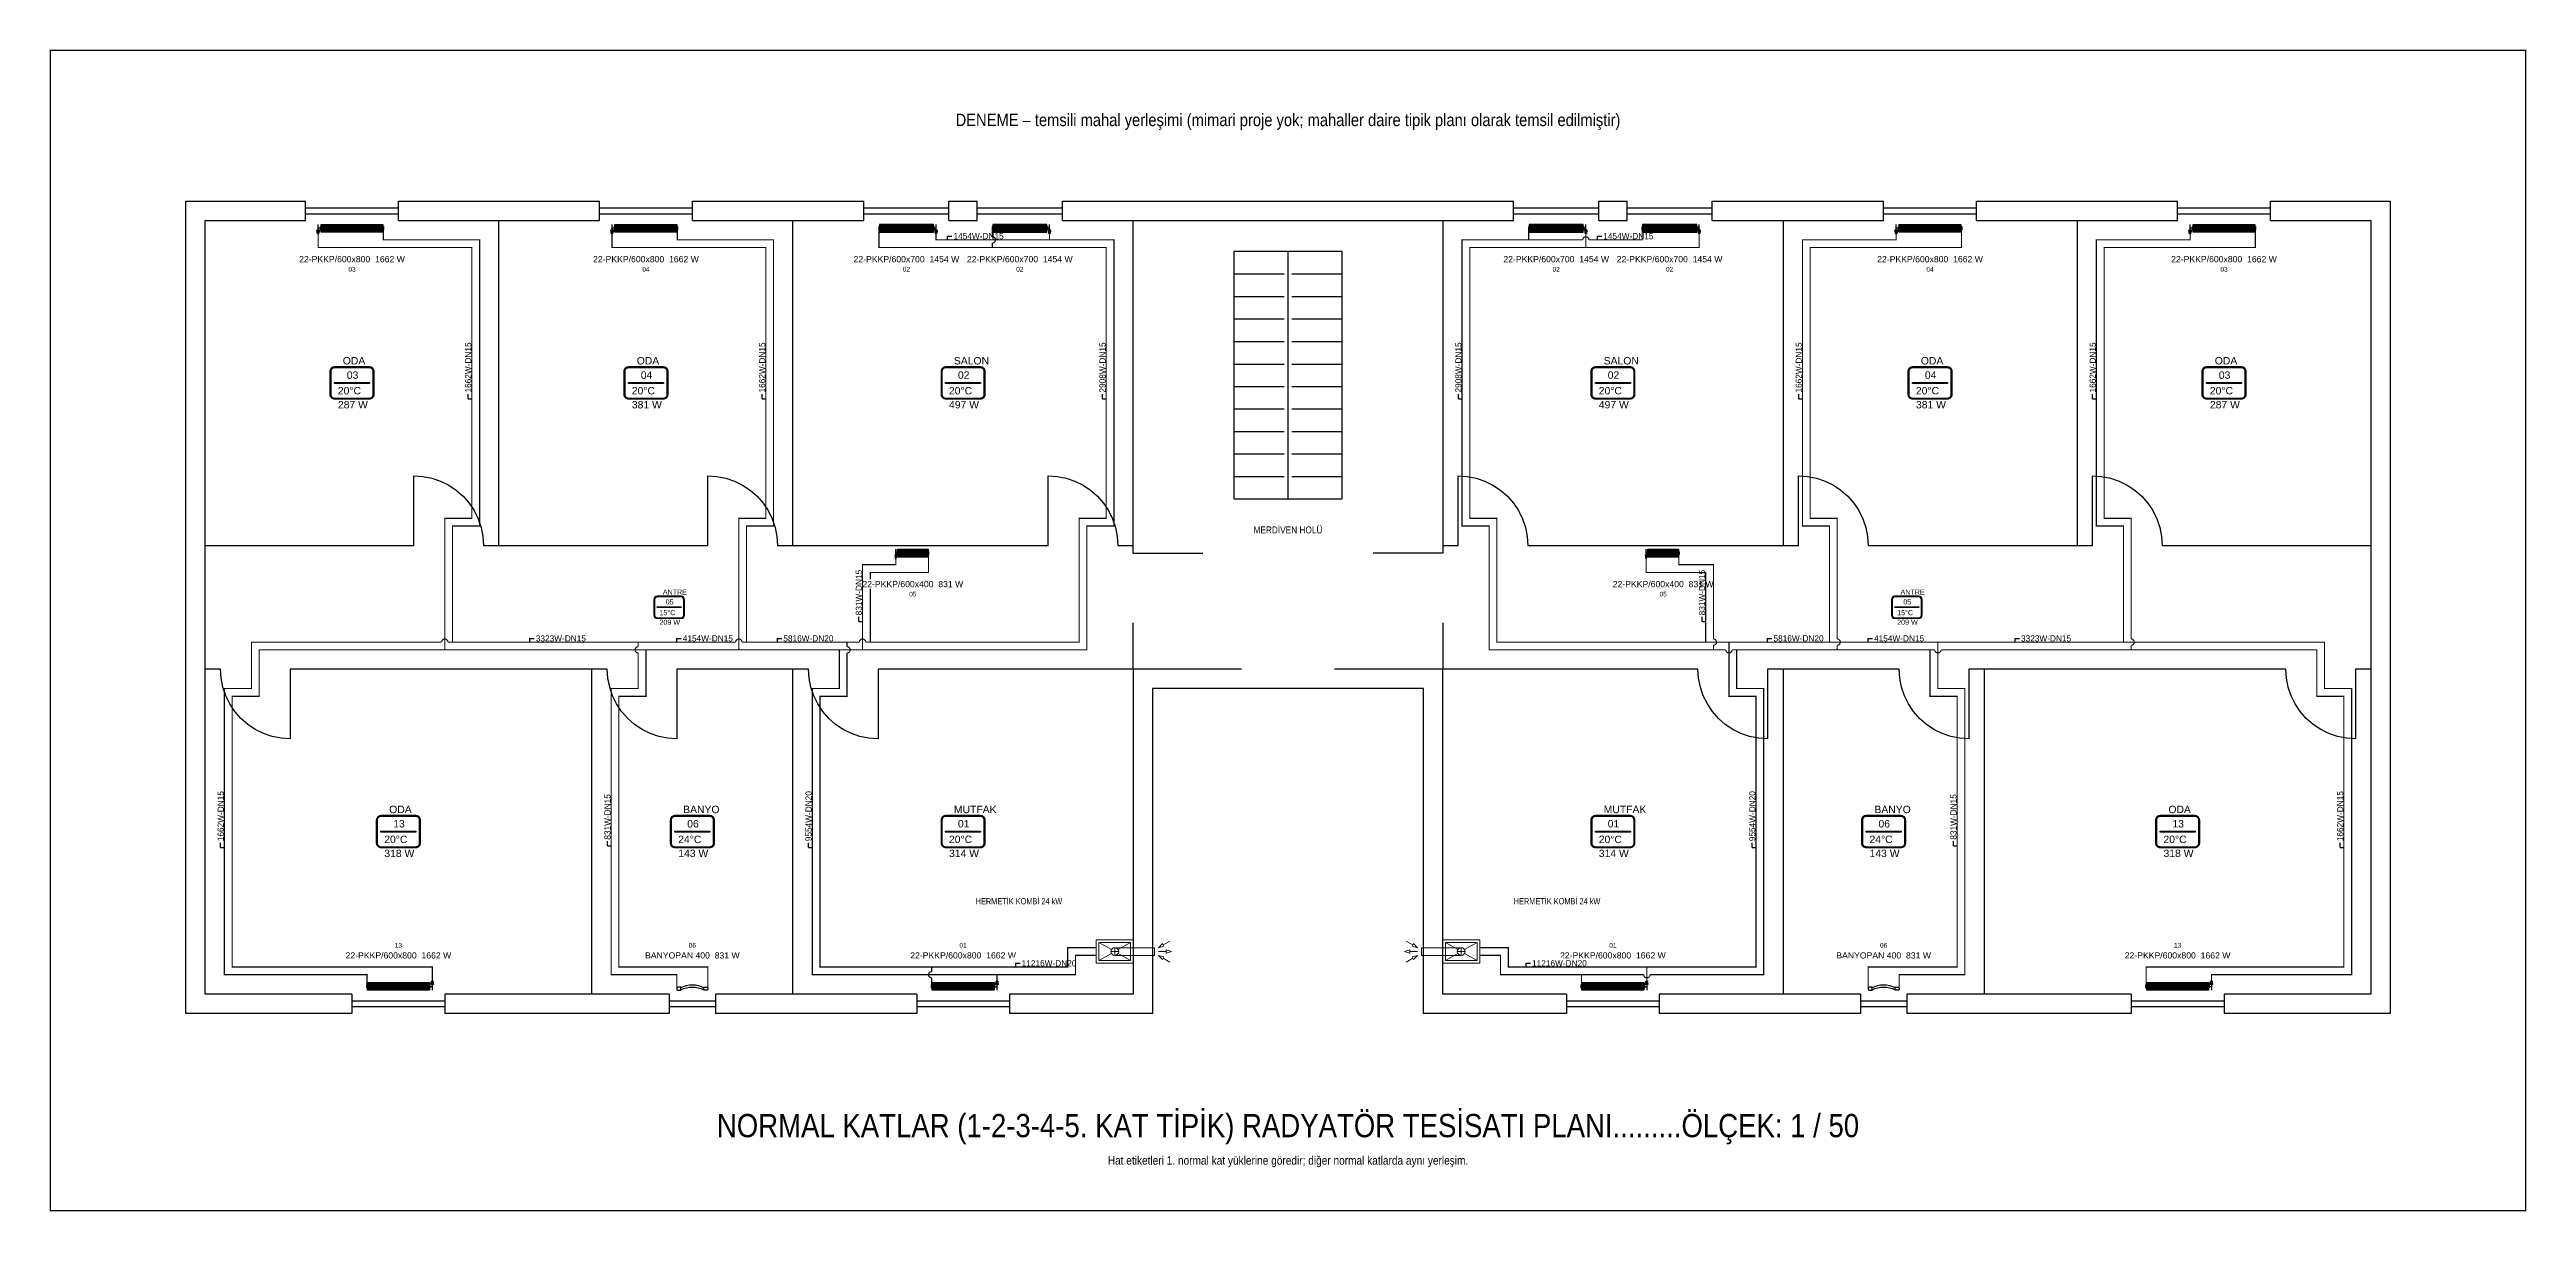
# Model space of a CAD drawing. Header units: centimetres. Extents: x -61 to 10101, y -10239 to 1521.
# Drawn here: x 3499 to 6701, y 19 to 1521 of the extents above; entities that cross this region are included whole.
import ezdxf
from ezdxf.enums import TextEntityAlignment as Align

# ---------------------------------------------------------------- set-up
doc = ezdxf.new("R2010")
doc.units = ezdxf.units.CM
doc.linetypes.add('DASHED', pattern=[1.524, 1.27, -0.254])
for name, color, linetype in [('MTY-ISIKAYBIMAHAL', 2, 'Continuous'), ('MTY-ISITMA-CAP', 41, 'Continuous'), ('MTY-RADYATÖR', 2, 'Continuous'), ('MTY-TEFRIS', 15, 'Continuous'), ('MTY-TEFRIS-CIKTI', 250, 'Continuous'), ('ROTAS-BASLIK', 7, 'Continuous'), ('ROTAS-CIHAZ', 135, 'Continuous'), ('ROTAS-DENEME', 1, 'Continuous'), ('ROTAS-ISITMA-CAP', 41, 'Continuous'), ('ROTAS-ISITMA-DONUS', 30, 'DASHED'), ('ROTAS-ISITMA-GIDIS', 10, 'Continuous'), ('ROTAS-MAHAL', 2, 'Continuous'), ('ROTAS-MASKE', 7, 'Continuous'), ('ROTAS-MIMARI-PENCERE', 4, 'Continuous'), ('ROTAS-MIMARI-TEMSILI', 8, 'Continuous'), ('ROTAS-PAFTA', 7, 'Continuous'), ('ROTAS-RADYATOR', 2, 'Continuous'), ('ROTAS-YAZI', 7, 'Continuous'), ('STM-ISITMA-CAP', 41, 'Continuous')]:
    doc.layers.add(name, color=color, linetype=linetype)
doc.styles.add('MTYCAP', font='wturkce.SHX', dxfattribs={"width": 0.65, "height": 20})
doc.styles.add('MTYCAPLT', font='arial.ttf', dxfattribs={"width": 0.65, "height": 1})
doc.styles.add('ROTAS', font='arial.ttf')

# ---------------------------------------------------------------- blocks, each defined once
blk = doc.blocks.new('MTY-RADYATOR Panel')
at = {"layer": 'MTY-RADYATÖR', "color": 15}
for p, q in [((-1.9, 8.2), (-1.4, 11.2)), ((-1.9, 8.2), (1.9, 8.2)), ((1.9, 8), (-1.9, 8)), ((-1.4, 11.2), (1.4, 11.2)), ((-1.3, 11.2), (-1.3, 8.2)), ((-1.1, 11.7), (1.1, 11.7)), ((-1.1, 7.2), (1.1, 7.2)), ((-0.7, 11.2), (-0.7, 8.2)), ((-0.6, 11.9), (0.6, 11.9)), ((0, 11.2), (0, 8.2)), ((0.6, 11.2), (0.6, 8.2)), ((1.3, 11.2), (1.3, 8.2)), ((1.9, 8.2), (1.4, 11.2)), ((3.4, 6.9), (3.8, 6.9)), ((3.4, 3.1), (3.4, 6.9)), ((3.4, 6.3), (3.8, 6.3)), ((3.4, 3.7), (3.8, 3.7)), ((3.4, 3.1), (3.8, 3.1)), ((3.8, 2.8), (3.8, 7.2)), ((3.8, 7.2), (4, 7.2)), ((3.8, 2.8), (4, 2.8)), ((4, 7.2), (4.4, 7.3)), ((4, 2.8), (4, 7.2)), ((4, 2.8), (4.4, 2.7)), ((105.3, 7.2), (104.9, 7.3)), ((105.3, 2.8), (104.9, 2.7)), ((105.3, 2.8), (105.3, 7.2)), ((105.5, 7.2), (105.3, 7.2)), ((105.5, 2.8), (105.3, 2.8)), ((105.5, 2.8), (105.5, 7.2)), ((105.9, 6.9), (105.5, 6.9)), ((105.9, 6.3), (105.5, 6.3)), ((105.9, 3.7), (105.5, 3.7)), ((105.9, 3.1), (105.5, 3.1)), ((105.9, 3.1), (105.9, 6.9))]:
    blk.add_line(p, q, dxfattribs=at)
at = {"layer": 'MTY-RADYATÖR', "color": 15, "ltscale": 0.3}
for p, q in [((0, 7.2), (0, 0)), ((3.8, 5), (0, 5))]:
    blk.add_line(p, q, dxfattribs=at)
at = {"layer": 'MTY-RADYATÖR'}
for p, q in [((5.7, 9), (5.7, 1)), ((6.7, 1), (6.7, 9)), ((7.2, 9), (7.2, 1)), ((8.2, 1), (8.2, 9)), ((8.7, 9), (8.7, 1)), ((9.7, 1), (9.7, 9)), ((10.2, 9), (10.2, 1)), ((11.2, 1), (11.2, 9)), ((11.7, 9), (11.7, 1)), ((12.7, 1), (12.7, 9)), ((13.2, 9), (13.2, 1)), ((14.2, 1), (14.2, 9)), ((14.7, 9), (14.7, 1)), ((15.7, 1), (15.7, 9)), ((16.2, 9), (16.2, 1)), ((17.2, 1), (17.2, 9)), ((17.7, 9), (17.7, 1)), ((18.7, 1), (18.7, 9)), ((19.2, 9), (19.2, 1)), ((20.2, 1), (20.2, 9)), ((20.7, 9), (20.7, 1)), ((21.7, 1), (21.7, 9)), ((22.2, 9), (22.2, 1)), ((23.2, 1), (23.2, 9)), ((23.7, 9), (23.7, 1)), ((24.7, 1), (24.7, 9)), ((25.2, 9), (25.2, 1)), ((26.2, 1), (26.2, 9)), ((26.7, 9), (26.7, 1)), ((27.7, 1), (27.7, 9)), ((28.2, 9), (28.2, 1)), ((29.2, 1), (29.2, 9)), ((29.7, 9), (29.7, 1)), ((30.7, 1), (30.7, 9)), ((31.2, 9), (31.2, 1)), ((32.2, 1), (32.2, 9)), ((32.7, 9), (32.7, 1)), ((33.7, 1), (33.7, 9)), ((34.2, 9), (34.2, 1)), ((35.2, 1), (35.2, 9)), ((35.7, 9), (35.7, 1)), ((36.7, 1), (36.7, 9)), ((37.2, 9), (37.2, 1)), ((38.2, 1), (38.2, 9)), ((38.7, 9), (38.7, 1)), ((39.7, 1), (39.7, 9)), ((40.2, 9), (40.2, 1)), ((41.2, 1), (41.2, 9)), ((41.7, 9), (41.7, 1)), ((42.7, 1), (42.7, 9)), ((43.2, 9), (43.2, 1)), ((44.2, 1), (44.2, 9)), ((44.7, 9), (44.7, 1)), ((45.7, 1), (45.7, 9)), ((46.2, 9), (46.2, 1)), ((47.2, 1), (47.2, 9)), ((47.7, 9), (47.7, 1)), ((48.7, 1), (48.7, 9)), ((49.2, 9), (49.2, 1)), ((50.2, 1), (50.2, 9)), ((50.7, 9), (50.7, 1)), ((51.7, 1), (51.7, 9)), ((52.2, 9), (52.2, 1)), ((53.2, 1), (53.2, 9)), ((53.7, 9), (53.7, 1)), ((54.7, 1), (54.7, 9)), ((55.2, 9), (55.2, 1)), ((56.2, 1), (56.2, 9)), ((56.7, 9), (56.7, 1)), ((57.7, 1), (57.7, 9)), ((58.2, 9), (58.2, 1)), ((59.2, 1), (59.2, 9)), ((59.7, 9), (59.7, 1)), ((60.7, 1), (60.7, 9)), ((61.2, 9), (61.2, 1)), ((62.2, 1), (62.2, 9)), ((62.7, 9), (62.7, 1)), ((63.7, 1), (63.7, 9)), ((64.2, 9), (64.2, 1)), ((65.2, 1), (65.2, 9)), ((65.7, 9), (65.7, 1)), ((66.7, 1), (66.7, 9)), ((67.2, 9), (67.2, 1)), ((68.2, 1), (68.2, 9)), ((68.7, 9), (68.7, 1)), ((69.7, 1), (69.7, 9)), ((70.2, 9), (70.2, 1)), ((71.2, 1), (71.2, 9)), ((71.7, 9), (71.7, 1)), ((72.7, 1), (72.7, 9)), ((73.2, 9), (73.2, 1)), ((74.2, 1), (74.2, 9)), ((74.7, 9), (74.7, 1)), ((75.7, 1), (75.7, 9)), ((76.2, 9), (76.2, 1)), ((77.2, 1), (77.2, 9)), ((77.7, 9), (77.7, 1)), ((78.7, 1), (78.7, 9)), ((79.2, 9), (79.2, 1)), ((80.2, 1), (80.2, 9)), ((80.7, 9), (80.7, 1)), ((81.7, 1), (81.7, 9)), ((82.2, 9), (82.2, 1)), ((83.2, 1), (83.2, 9)), ((83.7, 9), (83.7, 1)), ((84.7, 1), (84.7, 9)), ((85.2, 9), (85.2, 1)), ((86.2, 1), (86.2, 9)), ((86.7, 9), (86.7, 1)), ((87.7, 1), (87.7, 9)), ((88.2, 9), (88.2, 1)), ((89.2, 1), (89.2, 9)), ((89.7, 9), (89.7, 1)), ((90.7, 1), (90.7, 9)), ((91.2, 9), (91.2, 1)), ((92.2, 1), (92.2, 9)), ((92.7, 9), (92.7, 1)), ((93.7, 1), (93.7, 9)), ((94.2, 9), (94.2, 1)), ((95.2, 1), (95.2, 9)), ((95.7, 9), (95.7, 1)), ((96.7, 1), (96.7, 9)), ((97.2, 9), (97.2, 1)), ((98.2, 1), (98.2, 9)), ((98.7, 9), (98.7, 1)), ((99.7, 1), (99.7, 9)), ((100.2, 9), (100.2, 1)), ((101.2, 1), (101.2, 9)), ((101.7, 9), (101.7, 1)), ((102.7, 1), (102.7, 9))]:
    blk.add_line(p, q, dxfattribs=at)
at = {"layer": 'MTY-RADYATÖR', "color": 15}
blk.add_lwpolyline([(4.7, 0), (104.7, 0), (104.7, 10), (4.7, 10)], close=True, dxfattribs=at)
for centre, start, end in [((4.4, 7.5), 274, 350), ((4.4, 2.5), 10, 86), ((104.9, 7.5), 190, 266), ((104.9, 2.5), 94, 170)]:
    blk.add_arc(centre, 0.245, start, end, dxfattribs=at)
at = {"layer": 'MTY-RADYATÖR'}
for centre, start, end in [((6.2, 9), 0, 180), ((6.2, 1), 180, 0), ((7.7, 9), 0, 180), ((7.7, 1), 180, 0), ((9.2, 9), 0, 180), ((9.2, 1), 180, 0), ((10.7, 9), 0, 180), ((10.7, 1), 180, 0), ((12.2, 9), 0, 180), ((12.2, 1), 180, 0), ((13.7, 9), 0, 180), ((13.7, 1), 180, 0), ((15.2, 9), 0, 180), ((15.2, 1), 180, 0), ((16.7, 9), 0, 180), ((16.7, 1), 180, 0), ((18.2, 9), 0, 180), ((18.2, 1), 180, 0), ((19.7, 9), 0, 180), ((19.7, 1), 180, 0), ((21.2, 9), 0, 180), ((21.2, 1), 180, 0), ((22.7, 9), 0, 180), ((22.7, 1), 180, 0), ((24.2, 9), 0, 180), ((24.2, 1), 180, 0), ((25.7, 9), 0, 180), ((25.7, 1), 180, 0), ((27.2, 9), 0, 180), ((27.2, 1), 180, 0), ((28.7, 9), 0, 180), ((28.7, 1), 180, 0), ((30.2, 9), 0, 180), ((30.2, 1), 180, 0), ((31.7, 9), 0, 180), ((31.7, 1), 180, 0), ((33.2, 9), 0, 180), ((33.2, 1), 180, 0), ((34.7, 9), 0, 180), ((34.7, 1), 180, 0), ((36.2, 9), 0, 180), ((36.2, 1), 180, 0), ((37.7, 9), 0, 180), ((37.7, 1), 180, 0), ((39.2, 9), 0, 180), ((39.2, 1), 180, 0), ((40.7, 9), 0, 180), ((40.7, 1), 180, 0), ((42.2, 9), 0, 180), ((42.2, 1), 180, 0), ((43.7, 9), 0, 180), ((43.7, 1), 180, 0), ((45.2, 9), 0, 180), ((45.2, 1), 180, 0), ((46.7, 9), 0, 180), ((46.7, 1), 180, 0), ((48.2, 9), 0, 180), ((48.2, 1), 180, 0), ((49.7, 9), 0, 180), ((49.7, 1), 180, 0), ((51.2, 9), 0, 180), ((51.2, 1), 180, 0), ((52.7, 9), 0, 180), ((52.7, 1), 180, 0), ((54.2, 9), 0, 180), ((54.2, 1), 180, 0), ((55.7, 9), 0, 180), ((55.7, 1), 180, 0), ((57.2, 9), 0, 180), ((57.2, 1), 180, 0), ((58.7, 9), 0, 180), ((58.7, 1), 180, 0), ((60.2, 9), 0, 180), ((60.2, 1), 180, 0), ((61.7, 9), 0, 180), ((61.7, 1), 180, 0), ((63.2, 9), 0, 180), ((63.2, 1), 180, 0), ((64.7, 9), 0, 180), ((64.7, 1), 180, 0), ((66.2, 9), 0, 180), ((66.2, 1), 180, 0), ((67.7, 9), 0, 180), ((67.7, 1), 180, 0), ((69.2, 9), 0, 180), ((69.2, 1), 180, 0), ((70.7, 9), 0, 180), ((70.7, 1), 180, 0), ((72.2, 9), 0, 180), ((72.2, 1), 180, 0), ((73.7, 9), 0, 180), ((73.7, 1), 180, 0), ((75.2, 9), 0, 180), ((75.2, 1), 180, 0), ((76.7, 9), 0, 180), ((76.7, 1), 180, 0), ((78.2, 9), 0, 180), ((78.2, 1), 180, 0), ((79.7, 9), 0, 180), ((79.7, 1), 180, 0), ((81.2, 9), 0, 180), ((81.2, 1), 180, 0), ((82.7, 9), 0, 180), ((82.7, 1), 180, 0), ((84.2, 9), 0, 180), ((84.2, 1), 180, 0), ((85.7, 9), 0, 180), ((85.7, 1), 180, 0), ((87.2, 9), 0, 180), ((87.2, 1), 180, 0), ((88.7, 9), 0, 180), ((88.7, 1), 180, 0), ((90.2, 9), 0, 180), ((90.2, 1), 180, 0), ((91.7, 9), 0, 180), ((91.7, 1), 180, 0), ((93.2, 9), 0, 180), ((93.2, 1), 180, 0), ((94.7, 9), 0, 180), ((94.7, 1), 180, 0), ((96.2, 9), 0, 180), ((96.2, 1), 180, 0), ((97.7, 9), 0, 180), ((97.7, 1), 180, 0), ((99.2, 9), 0, 180), ((99.2, 1), 180, 0), ((100.7, 9), 0, 180), ((100.7, 1), 180, 0), ((102.2, 9), 0, 180), ((102.2, 1), 180, 0)]:
    blk.add_arc(centre, 0.5, start, end, dxfattribs=at)
at = {"layer": 'MTY-RADYATÖR', "color": 15}
for centre, major_axis, start_param, end_param in [((-1.1, 8), (0.584, 0.584), 2.161559, 3.926991), ((-0.6, 11), (0.584, 0.584), 0.785398, 2.161559), ((0.6, 11), (-0.584, 0.584), 4.121626, 5.497787), ((1.1, 8), (0.584, 0.584), 3.926991, 5.692422)]:
    blk.add_ellipse(centre, major_axis=major_axis, ratio=1, start_param=start_param, end_param=end_param, dxfattribs=at)
at = {"layer": 'MTY-RADYATÖR', "style": 'MTYCAPLT', "width": 0.65}
blk.add_attdef('RAD', text='', height=10, dxfattribs=at).set_placement((54.7, 22.5), align=Align.MIDDLE_CENTER)
at = {"layer": 'MTY-TEFRIS-CIKTI', "style": 'MTYCAPLT', "width": 0.65}
blk.add_attdef('NO', text='', height=6, dxfattribs=at).set_placement((54.7, 35), align=Align.MIDDLE_CENTER)
blk = doc.blocks.new('MTY-RADYATOR Banyopan')
at = {"layer": 'MTY-RADYATÖR', "color": 15}
for points in [[(-3, 0), (0, 0), (0, 3), (-3, 3, 0.414214), (-4, 2), (-4, 1, 0.414214)], [(27, 0), (24, 0), (24, 3), (27, 3, -0.414214), (28, 2), (28, 1, -0.414214)]]:
    blk.add_lwpolyline(points, format="xyb", close=True, dxfattribs=at)
at = {"layer": 'MTY-RADYATÖR'}
for centre, radius, start, end in [((12, -20.6), 26.2, 62.7637, 117.2363), ((12, -22.1), 25.4, 61.8807, 118.1193)]:
    blk.add_arc(centre, radius, start, end, dxfattribs=at)
at = {"layer": 'MTY-RADYATÖR', "style": 'MTYCAPLT', "width": 0.65}
blk.add_attdef('RAD', text='', height=10, dxfattribs=at).set_placement((12, 18), align=Align.MIDDLE_CENTER)
at = {"layer": 'MTY-TEFRIS-CIKTI', "style": 'MTYCAPLT', "width": 0.65}
blk.add_attdef('NO', text='', height=6, dxfattribs=at).set_placement((12, 30), align=Align.MIDDLE_CENTER)
blk = doc.blocks.new('MTY-KOMBİ')
at = {"layer": 'MTY-TEFRIS', "color": 1, "lineweight": 20, "ltscale": 40}
for p, q in [((19.5, 17.5), (3.4, 26.6)), ((19.5, 12.5), (3.4, 3.4)), ((18.9, 15), (28.9, 15)), ((23.9, 20), (23.9, 10)), ((44.4, 26.6), (28.2, 17.5)), ((44.4, 3.4), (28.2, 12.5))]:
    blk.add_line(p, q, dxfattribs=at)
at = {"layer": 'MTY-TEFRIS', "color": 7, "lineweight": 20, "ltscale": 40}
for p, q in [((23.9, 20), (75.3, 20)), ((23.9, 10), (75.3, 10)), ((75.3, 20), (75.3, 10)), ((85.4, 25.3), (80.3, 20)), ((87.4, 21.8), (80.3, 20)), ((80.3, 15), (90.3, 15)), ((87.4, 8.2), (80.3, 10)), ((85.4, 4.7), (80.3, 10)), ((86.4, 23.6), (85.4, 25.3)), ((86.4, 6.5), (85.4, 4.7)), ((95, 28.6), (86.4, 23.6)), ((86.4, 23.6), (87.4, 21.8)), ((86.4, 6.5), (87.4, 8.2)), ((95, 1.4), (86.4, 6.5)), ((90.3, 15), (90.3, 17)), ((90.3, 17), (97.3, 15)), ((90.3, 15), (90.3, 13)), ((90.3, 13), (97.3, 15))]:
    blk.add_line(p, q, dxfattribs=at)
blk.add_lwpolyline([(0, 0), (47.8, 0), (47.8, 30), (0, 30)], close=True, dxfattribs=at)
at = {"layer": 'MTY-TEFRIS', "color": 1, "lineweight": 20, "ltscale": 40}
blk.add_lwpolyline([(3.4, 3.4), (44.4, 3.4), (44.4, 26.6), (3.4, 26.6)], close=True, dxfattribs=at)
at = {"layer": 'MTY-TEFRIS', "color": 7, "lineweight": 20, "ltscale": 40}
blk.add_circle((23.9, 15), 5, dxfattribs=at)
blk = doc.blocks.new('MTY-RADYATOR CAP')
at = {"layer": 'MTY-ISITMA-CAP'}
for q in [(0.75, 0.6), (0, 0)]:
    blk.add_line((0, 0.6), q, dxfattribs=at)
at = {"layer": 'STM-ISITMA-CAP', "lineweight": -3, "style": 'MTYCAP', "width": 0.65}
blk.add_attdef('SCCP_001', (1, 0.1), '', height=1, dxfattribs=at)
blk = doc.blocks.new('MTY-RADYATOR MAHAL')
at = {"layer": 'MTY-ISIKAYBIMAHAL', "color": 2}
for points in [[(-35.7, 18.4), (-35.7, -18.4, 0.414214), (-28.2, -25.9), (28.2, -25.9, 0.414214), (35.7, -18.4), (35.7, 18.4, 0.414214), (28.2, 25.9), (-28.2, 25.9, 0.414214)], [(-34.2, 18.4), (-34.2, -18.4, 0.414214), (-28.2, -24.4), (28.2, -24.4, 0.414214), (34.2, -18.4), (34.2, 18.4, 0.414214), (28.2, 24.4), (-28.2, 24.4, 0.414214)]]:
    blk.add_lwpolyline(points, format="xyb", close=True, dxfattribs=at)
at = {"layer": 'MTY-ISIKAYBIMAHAL', "color": 4}
for points in [[(-35.2, 18.4), (-35.2, -18.4, 0.414214), (-28.2, -25.4), (28.2, -25.4, 0.414214), (35.2, -18.4), (35.2, 18.4, 0.414214), (28.2, 25.4), (-28.2, 25.4, 0.414214)], [(-34.7, 18.4), (-34.7, -18.4, 0.414214), (-28.2, -24.9), (28.2, -24.9, 0.414214), (34.7, -18.4), (34.7, 18.4, 0.414214), (28.2, 24.9), (-28.2, 24.9, 0.414214)]]:
    blk.add_lwpolyline(points, format="xyb", close=True, dxfattribs=at)
at = {"layer": 'MTY-ISIKAYBIMAHAL', "color": 2}
blk.add_lwpolyline([(-28.2, 0.8), (28.2, 0.8), (28.2, -0.8), (-28.2, -0.8)], close=True, dxfattribs=at)
at = {"layer": 'MTY-ISIKAYBIMAHAL', "color": 1, "style": 'MTYCAPLT', "width": 0.65}
for tag, p in [('MAHAL_001', (-14.9, 29.8)), ('NO_001', (-8.3, 6.7))]:
    blk.add_attdef(tag, p, '', height=12, rotation=360, dxfattribs=at)
at = {"layer": 'MTY-ISIKAYBIMAHAL', "color": 4, "style": 'MTYCAPLT', "width": 0.65}
for tag, p in [('DERECE_001', (-22.8, -18.5)), ('ISIKAYBI_001', (-22.7, -41.1))]:
    blk.add_attdef(tag, p, '', height=12, rotation=360, dxfattribs=at)
blk.add_attdef('ALAN', text='', height=12, rotation=360, dxfattribs=at).set_placement((0, -50), align=Align.MIDDLE_CENTER)

msp = doc.modelspace()

# ---------------------------------------------------------------- linework, layer by layer
at = {"layer": 'ROTAS-ISITMA-DONUS', "ltscale": 0.4, "const_width": 1.5}
for points in [[(4020, 755), (4020, 905), (4055, 905), (4055, 1275), (3930.6, 1275), (3930.6, 1287.7)], [(4400, 755), (4400, 905), (4435, 905), (4435, 1275), (4310.6, 1275), (4310.6, 1287.7)], [(5411.2, 1275), (5411.2, 1287.7)], [(4560, 755), (4560, 845), (4635.3, 845), (4635.3, 867.7)], [(5930, 745), (5930, 685), (5965, 685), (5965, 335), (5850, 335), (5850, 308.8)], [(5479.4, 325), (5479.4, 312.3)]]:
    msp.add_lwpolyline(points, dxfattribs=at)
for points in [[(4530, 755), (4546, 755, -1), (4554, 755), (4830, 755), (4830, 915), (4865, 915), (4865, 1265), (4571.2, 1265), (4571.2, 1287.7)], [(4717.8, 1265), (4717.8, 1271, 1), (4717.8, 1279), (4717.8, 1287.7)], [(5680, 745), (5675, 745), (5674, 745, -1), (5666, 745), (5360, 745), (5360, 905), (5325, 905), (5325, 1275), (5481, 1275, -1), (5489, 1275), (5557.8, 1275), (5557.8, 1287.7)], [(5810, 745), (5810, 750), (5810, 751, 1), (5810, 759), (5810, 915), (5775, 915), (5775, 1265), (5970.6, 1265), (5970.6, 1287.7)], [(6190, 745), (6190, 750), (6190, 751, 1), (6190, 759), (6190, 915), (6155, 915), (6155, 1265), (6350.6, 1265), (6350.6, 1287.7)], [(5650, 745), (5650, 750), (5650, 751, 1), (5650, 759), (5650, 855), (5605.3, 855), (5605.3, 867.7)], [(4852.2, 360), (4815.2, 360), (4815.2, 335), (4495, 335), (4495, 685), (4530, 685), (4530, 741, 1), (4530, 749), (4530, 755), (4394, 755, 1), (4386, 755), (4014, 755, 1), (4006, 755), (3760, 755), (3760, 695), (3725, 695), (3725, 325), (3909.4, 325), (3909.4, 312.3)], [(4260, 755), (4260, 750), (4260, 749, 1), (4260, 741), (4260, 695), (4225, 695), (4225, 325), (4310, 325), (4310, 308.8)], [(5347.8, 350), (5374.8, 350), (5374.8, 325), (5559.8, 325, 1), (5567.8, 325), (5715, 325), (5715, 695), (5680, 695), (5680, 745), (5936, 745, 1), (5944, 745), (6430, 745), (6430, 685), (6465, 685), (6465, 335), (6209.4, 335), (6209.4, 312.3)], [(4639.4, 335), (4639.4, 329, 1), (4639.4, 321), (4639.4, 312.3)]]:
    msp.add_lwpolyline(points, format="xyb", dxfattribs=at)
at = {"layer": 'ROTAS-ISITMA-GIDIS', "const_width": 1.5}
for points in [[(4010, 745), (4010, 750), (4010, 915), (4045, 915), (4045, 1265), (3846.2, 1265), (3846.2, 1283)], [(4390, 745), (4390, 750), (4390, 915), (4425, 915), (4425, 1265), (4226.2, 1265), (4226.2, 1283)], [(4520, 745), (4525, 745), (4840, 745), (4840, 905), (4875, 905), (4875, 1275), (4645, 1275), (4645, 1283)], [(4791.6, 1275), (4791.6, 1283)], [(5670, 755), (5370, 755), (5370, 915), (5335, 915), (5335, 1265), (5631.6, 1265), (5631.6, 1283)], [(5485, 1265), (5485, 1283)], [(5800, 755), (5800, 905), (5765, 905), (5765, 1275), (5886.2, 1275), (5886.2, 1283)], [(6180, 755), (6180, 905), (6145, 905), (6145, 1275), (6266.2, 1275), (6266.2, 1283)], [(4550, 745), (4550, 750), (4550, 855), (4593.1, 855), (4593.1, 863)], [(5640, 755), (5640, 845), (5563.1, 845), (5563.1, 863)], [(4852.2, 350), (4825.2, 350), (4825.2, 325), (4485, 325), (4485, 695), (4520, 695), (4520, 745), (3770, 745), (3770, 685), (3735, 685), (3735, 335), (3993.8, 335), (3993.8, 317)], [(4270, 745), (4270, 685), (4235, 685), (4235, 335), (4350, 335), (4350, 308.8)], [(5347.8, 360), (5384.8, 360), (5384.8, 335), (5705, 335), (5705, 685), (5670, 685), (5670, 755), (6440, 755), (6440, 695), (6475, 695), (6475, 325), (6293.8, 325), (6293.8, 317)], [(5940, 755), (5940, 750), (5940, 695), (5975, 695), (5975, 325), (5890, 325), (5890, 308.8)], [(4723.8, 325), (4723.8, 317)], [(5563.8, 335), (5563.8, 317)]]:
    msp.add_lwpolyline(points, dxfattribs=at)
at = {"layer": 'ROTAS-MIMARI-PENCERE'}
for points in [[(3830, 1300), (3830, 1325)], [(3830, 1316.2), (3950, 1316.2)], [(3950, 1300), (3950, 1325)], [(4210, 1300), (4210, 1325)], [(4210, 1316.2), (4330, 1316.2)], [(4330, 1300), (4330, 1325)], [(4551.7, 1300), (4551.7, 1325)], [(4551.7, 1316.2), (4661.7, 1316.2)], [(4661.7, 1300), (4661.7, 1325)], [(4698.3, 1300), (4698.3, 1325)], [(4698.3, 1316.2), (4808.3, 1316.2)], [(4808.3, 1300), (4808.3, 1325)], [(5391.7, 1300), (5391.7, 1325)], [(5391.7, 1316.2), (5501.7, 1316.2)], [(5501.7, 1300), (5501.7, 1325)], [(5538.3, 1300), (5538.3, 1325)], [(5538.3, 1316.2), (5648.3, 1316.2)], [(5648.3, 1300), (5648.3, 1325)], [(5870, 1300), (5870, 1325)], [(5870, 1316.2), (5990, 1316.2)], [(5990, 1300), (5990, 1325)], [(6250, 1300), (6250, 1325)], [(6250, 1316.2), (6370, 1316.2)], [(6370, 1300), (6370, 1325)], [(3830, 1308.8), (3950, 1308.8)], [(4210, 1308.8), (4330, 1308.8)], [(4551.7, 1308.8), (4661.7, 1308.8)], [(4698.3, 1308.8), (4808.3, 1308.8)], [(5391.7, 1308.8), (5501.7, 1308.8)], [(5538.3, 1308.8), (5648.3, 1308.8)], [(5870, 1308.8), (5990, 1308.8)], [(6250, 1308.8), (6370, 1308.8)], [(3890, 300), (3890, 275)], [(3890, 291.2), (4010, 291.2)], [(4010, 300), (4010, 275)], [(4300, 300), (4300, 275)], [(4300, 291.2), (4360, 291.2)], [(4360, 300), (4360, 275)], [(4620, 300), (4620, 275)], [(4620, 291.2), (4740, 291.2)], [(4740, 300), (4740, 275)], [(5460, 300), (5460, 275)], [(5460, 291.2), (5580, 291.2)], [(5580, 300), (5580, 275)], [(5840, 300), (5840, 275)], [(5840, 291.2), (5900, 291.2)], [(5900, 300), (5900, 275)], [(6190, 300), (6190, 275)], [(6190, 291.2), (6310, 291.2)], [(6310, 300), (6310, 275)], [(3890, 283.8), (4010, 283.8)], [(4300, 283.8), (4360, 283.8)], [(4620, 283.8), (4740, 283.8)], [(5460, 283.8), (5580, 283.8)], [(5840, 283.8), (5900, 283.8)], [(6190, 283.8), (6310, 283.8)]]:
    msp.add_lwpolyline(points, dxfattribs=at)
at = {"layer": 'ROTAS-MIMARI-TEMSILI'}
for points in [[(3890, 275), (3675, 275), (3675, 1325), (3830, 1325)], [(3950, 1325), (4210, 1325)], [(4330, 1325), (4551.7, 1325)], [(4661.7, 1325), (4698.3, 1325)], [(4808.3, 1325), (5391.7, 1325)], [(5501.7, 1325), (5538.3, 1325)], [(5648.3, 1325), (5870, 1325)], [(5990, 1325), (6250, 1325)], [(6370, 1325), (6525, 1325), (6525, 275), (6310, 275)], [(3700, 880), (3700, 1300)], [(3700, 1300), (3830, 1300)], [(3950, 1300), (4080, 1300)], [(4080, 1300), (4210, 1300)], [(4080, 880), (4080, 1300)], [(4330, 1300), (4460, 1300)], [(4460, 1300), (4551.7, 1300)], [(4460, 880), (4460, 1300)], [(4661.7, 1300), (4698.3, 1300)], [(4808.3, 1300), (4900, 1300)], [(4900, 1300), (5300, 1300)], [(4900, 880), (4900, 1300)], [(5300, 1300), (5391.7, 1300)], [(5300, 1300), (5300, 880)], [(5501.7, 1300), (5538.3, 1300)], [(5648.3, 1300), (5740, 1300)], [(5740, 1300), (5870, 1300)], [(5740, 1300), (5740, 880)], [(5990, 1300), (6120, 1300)], [(6120, 1300), (6250, 1300)], [(6120, 1300), (6120, 880)], [(6370, 1300), (6500, 1300)], [(6500, 1300), (6500, 880)], [(5100, 940), (5100, 1260)], [(5030, 1230.9), (5095, 1230.9)], [(5105, 1230.9), (5170, 1230.9)], [(5030, 1201.8), (5095, 1201.8)], [(5105, 1201.8), (5170, 1201.8)], [(5030, 1172.7), (5095, 1172.7)], [(5105, 1172.7), (5170, 1172.7)], [(5030, 1143.6), (5095, 1143.6)], [(5105, 1143.6), (5170, 1143.6)], [(5030, 1114.5), (5095, 1114.5)], [(5105, 1114.5), (5170, 1114.5)], [(5030, 1085.5), (5095, 1085.5)], [(5105, 1085.5), (5170, 1085.5)], [(5030, 1056.4), (5095, 1056.4)], [(5030, 1027.3), (5095, 1027.3)], [(5105, 1056.4), (5170, 1056.4)], [(5105, 1027.3), (5170, 1027.3)], [(5030, 998.2), (5095, 998.2)], [(5105, 998.2), (5170, 998.2)], [(3970, 880), (3970, 970)], [(3970, 970), (3981.7, 969.2), (3993.3, 966.9), (4004.4, 963.1), (4015, 957.9), (4024.8, 951.4), (4033.6, 943.6), (4041.4, 934.8), (4047.9, 925), (4053.1, 914.4), (4056.9, 903.3), (4059.2, 891.7), (4060, 880)], [(4350, 880), (4350, 970)], [(4350, 970), (4361.7, 969.2), (4373.3, 966.9), (4384.4, 963.1), (4395, 957.9), (4404.8, 951.4), (4413.6, 943.6), (4421.4, 934.8), (4427.9, 925), (4433.1, 914.4), (4436.9, 903.3), (4439.2, 891.7), (4440, 880)], [(4790, 880), (4790, 970)], [(4790, 970), (4801.7, 969.2), (4813.3, 966.9), (4824.4, 963.1), (4835, 957.9), (4844.8, 951.4), (4853.6, 943.6), (4861.4, 934.8), (4867.9, 925), (4873.1, 914.4), (4876.9, 903.3), (4879.2, 891.7), (4880, 880)], [(5030, 969.1), (5095, 969.1)], [(5105, 969.1), (5170, 969.1)], [(5320, 880), (5320, 970)], [(5320, 970), (5331.7, 969.2), (5343.3, 966.9), (5354.4, 963.1), (5365, 957.9), (5374.8, 951.4), (5383.6, 943.6), (5391.4, 934.8), (5397.9, 925), (5403.1, 914.4), (5406.9, 903.3), (5409.2, 891.7), (5410, 880)], [(5760, 880), (5760, 970)], [(5760, 970), (5771.7, 969.2), (5783.3, 966.9), (5794.4, 963.1), (5805, 957.9), (5814.8, 951.4), (5823.6, 943.6), (5831.4, 934.8), (5837.9, 925), (5843.1, 914.4), (5846.9, 903.3), (5849.2, 891.7), (5850, 880)], [(6140, 880), (6140, 970)], [(6140, 970), (6151.7, 969.2), (6163.3, 966.9), (6174.4, 963.1), (6185, 957.9), (6194.8, 951.4), (6203.6, 943.6), (6211.4, 934.8), (6217.9, 925), (6223.1, 914.4), (6226.9, 903.3), (6229.2, 891.7), (6230, 880)], [(3700, 720), (3700, 880)], [(3700, 880), (3970, 880)], [(4060, 880), (4080, 880)], [(4080, 880), (4350, 880)], [(4440, 880), (4460, 880)], [(4460, 880), (4790, 880)], [(4880, 880), (4900, 880)], [(4900, 870), (4900, 880)], [(4900, 870), (4990, 870)], [(5300, 870), (5210, 870)], [(5300, 880), (5320, 880)], [(5300, 880), (5300, 870)], [(5410, 880), (5740, 880)], [(5740, 880), (5760, 880)], [(5850, 880), (6120, 880)], [(6120, 880), (6140, 880)], [(6230, 880), (6500, 880)], [(6500, 880), (6500, 720)], [(4900, 720), (4900, 780)], [(5300, 780), (5300, 720)], [(3700, 300), (3700, 720)], [(3720, 720), (3700, 720)], [(3810, 630), (3798.3, 630.8), (3786.7, 633.1), (3775.6, 636.9), (3765, 642.1), (3755.2, 648.6), (3746.4, 656.4), (3738.6, 665.2), (3732.1, 675), (3726.9, 685.6), (3723.1, 696.7), (3720.8, 708.3), (3720, 720)], [(4200, 720), (3810, 720)], [(3810, 720), (3810, 630)], [(4200, 300), (4200, 720)], [(4220, 720), (4200, 720)], [(4310, 630), (4298.3, 630.8), (4286.7, 633.1), (4275.6, 636.9), (4265, 642.1), (4255.2, 648.6), (4246.4, 656.4), (4238.6, 665.2), (4232.1, 675), (4226.9, 685.6), (4223.1, 696.7), (4220.8, 708.3), (4220, 720)], [(4460, 720), (4310, 720)], [(4310, 720), (4310, 630)], [(4460, 300), (4460, 720)], [(4480, 720), (4460, 720)], [(4570, 630), (4558.3, 630.8), (4546.7, 633.1), (4535.6, 636.9), (4525, 642.1), (4515.2, 648.6), (4506.4, 656.4), (4498.6, 665.2), (4492.1, 675), (4486.9, 685.6), (4483.1, 696.7), (4480.8, 708.3), (4480, 720)], [(4900, 720), (4570, 720)], [(4570, 720), (4570, 630)], [(5040, 720), (4900, 720)], [(4900, 720), (4900, 300)], [(5300, 720), (5160, 720)], [(5300, 300), (5300, 720)], [(5630, 720), (5300, 720)], [(5720, 630), (5708.3, 630.8), (5696.7, 633.1), (5685.6, 636.9), (5675, 642.1), (5665.2, 648.6), (5656.4, 656.4), (5648.6, 665.2), (5642.1, 675), (5636.9, 685.6), (5633.1, 696.7), (5630.8, 708.3), (5630, 720)], [(5740, 720), (5720, 720)], [(5720, 720), (5720, 630)], [(5890, 720), (5740, 720)], [(5740, 720), (5740, 300)], [(5980, 630), (5968.3, 630.8), (5956.7, 633.1), (5945.6, 636.9), (5935, 642.1), (5925.2, 648.6), (5916.4, 656.4), (5908.6, 665.2), (5902.1, 675), (5896.9, 685.6), (5893.1, 696.7), (5890.8, 708.3), (5890, 720)], [(6000, 720), (5980, 720)], [(5980, 720), (5980, 630)], [(6390, 720), (6000, 720)], [(6000, 720), (6000, 300)], [(6480, 630), (6468.3, 630.8), (6456.7, 633.1), (6445.6, 636.9), (6435, 642.1), (6425.2, 648.6), (6416.4, 656.4), (6408.6, 665.2), (6402.1, 675), (6396.9, 685.6), (6393.1, 696.7), (6390.8, 708.3), (6390, 720)], [(6500, 720), (6480, 720)], [(6480, 720), (6480, 630)], [(6500, 720), (6500, 300)], [(5460, 275), (5275, 275), (5275, 695), (4925, 695), (4925, 275)], [(3890, 300), (3700, 300)], [(4200, 300), (4010, 300)], [(4300, 300), (4200, 300)], [(4460, 300), (4360, 300)], [(4620, 300), (4460, 300)], [(4900, 300), (4740, 300)], [(5460, 300), (5300, 300)], [(5740, 300), (5580, 300)], [(5840, 300), (5740, 300)], [(6000, 300), (5900, 300)], [(6190, 300), (6000, 300)], [(6500, 300), (6310, 300)], [(4300, 275), (4010, 275)], [(4620, 275), (4360, 275)], [(4925, 275), (4740, 275)], [(5840, 275), (5580, 275)], [(6190, 275), (5900, 275)]]:
    msp.add_lwpolyline(points, dxfattribs=at)
msp.add_lwpolyline([(5030, 940), (5170, 940), (5170, 1260), (5030, 1260)], close=True, dxfattribs=at)

# ---------------------------------------------------------------- block references
at = {"layer": 'ROTAS-CIHAZ'}
msp.add_blockref('MTY-KOMBİ', (4852.2, 340), dxfattribs=at)
at = {"layer": 'ROTAS-CIHAZ', "rotation": 180}
msp.add_blockref('MTY-KOMBİ', (5347.8, 370), dxfattribs=at)

# ---------------------------------------------------------------- wipeouts: each hides what was drawn before it
for points in [[(4667.7, 1418), (5524.3, 1418), (5524.3, 1442), (4667.7, 1442)], [(5065.7, 893.2), (5129.8, 893.2), (5129.8, 906.8), (5065.7, 906.8)], [(4457.7, 107.5), (5727.3, 107.5), (5727.3, 152.5), (4457.7, 152.5)]]:
    msp.add_wipeout(points).dxf.layer = 'ROTAS-MASKE'

# ---------------------------------------------------------------- next in the draw order: texts
at = {"layer": 'ROTAS-BASLIK', "style": 'ROTAS', "width": 0.85}
msp.add_text('NORMAL KATLAR (1-2-3-4-5. KAT TİPİK) RADYATÖR TESİSATI PLANI.........ÖLÇEK: 1 / 50', height=30, dxfattribs=at).set_placement((5100, 130), align=Align.MIDDLE_CENTER)
at = {"layer": 'ROTAS-DENEME', "style": 'ROTAS', "width": 0.85}
msp.add_text('DENEME – temsili mahal yerleşimi (mimari proje yok; mahaller daire tipik planı olarak temsil edilmiştir)', height=16, dxfattribs=at).set_placement((5100, 1430), align=Align.MIDDLE_CENTER)
at = {"layer": 'ROTAS-MIMARI-TEMSILI', "style": 'ROTAS', "width": 0.85}
msp.add_text('MERDİVEN HOLÜ', height=9, dxfattribs=at).set_placement((5100, 900), align=Align.MIDDLE_CENTER)

# ---------------------------------------------------------------- next in the draw order: wipeouts: each hides what was drawn before it
for points in [[(3830.8, 1244), (3945.2, 1244), (3945.2, 1256), (3830.8, 1256)], [(4210.8, 1244), (4325.2, 1244), (4325.2, 1256), (4210.8, 1256)], [(4547.5, 1244), (4661.9, 1244), (4661.9, 1256), (4547.5, 1256)], [(4694.1, 1244), (4808.5, 1244), (4808.5, 1256), (4694.1, 1256)], [(5387.5, 1244), (5501.9, 1244), (5501.9, 1256), (5387.5, 1256)], [(5534.1, 1244), (5648.5, 1244), (5648.5, 1256), (5534.1, 1256)], [(5870.8, 1244), (5985.2, 1244), (5985.2, 1256), (5870.8, 1256)], [(6250.8, 1244), (6365.2, 1244), (6365.2, 1256), (6250.8, 1256)], [(3918.8, 1042.8), (3918.8, 1123.6), (3861.2, 1123.6), (3861.2, 1042.8)], [(4298.8, 1042.8), (4298.8, 1123.6), (4241.2, 1123.6), (4241.2, 1042.8)], [(4708.8, 1042.8), (4708.8, 1123.6), (4651.2, 1123.6), (4651.2, 1042.8)], [(5548.8, 1042.8), (5548.8, 1123.6), (5491.2, 1123.6), (5491.2, 1042.8)], [(5958.8, 1042.8), (5958.8, 1123.6), (5901.2, 1123.6), (5901.2, 1042.8)], [(6338.8, 1042.8), (6338.8, 1123.6), (6281.2, 1123.6), (6281.2, 1042.8)], [(4043, 1066.6), (4043, 1113.4), (4032.6, 1113.4), (4032.6, 1066.6)], [(4423, 1066.6), (4423, 1113.4), (4412.6, 1113.4), (4412.6, 1066.6)], [(4863, 1066.6), (4863, 1113.4), (4852.6, 1113.4), (4852.6, 1066.6)], [(5323, 1066.6), (5323, 1113.4), (5312.6, 1113.4), (5312.6, 1066.6)], [(5763, 1066.6), (5763, 1113.4), (5752.6, 1113.4), (5752.6, 1066.6)], [(6143, 1066.6), (6143, 1113.4), (6132.6, 1113.4), (6132.6, 1066.6)], [(4558.2, 824), (4667.8, 824), (4667.8, 836), (4558.2, 836)], [(5528.2, 824), (5637.8, 824), (5637.8, 836), (5528.2, 836)], [(4116.6, 757), (4163.4, 757), (4163.4, 767.4), (4116.6, 767.4)], [(4306.6, 757), (4353.4, 757), (4353.4, 767.4), (4306.6, 767.4)], [(4436.6, 757), (4483.4, 757), (4483.4, 767.4), (4436.6, 767.4)], [(5716.6, 757), (5763.4, 757), (5763.4, 767.4), (5716.6, 767.4)], [(5846.6, 757), (5893.4, 757), (5893.4, 767.4), (5846.6, 767.4)], [(6036.6, 757), (6083.4, 757), (6083.4, 767.4), (6036.6, 767.4)], [(3723, 486.6), (3723, 533.4), (3712.6, 533.4), (3712.6, 486.6)], [(3978.8, 462.8), (3978.8, 543.6), (3921.2, 543.6), (3921.2, 462.8)], [(4223, 488.6), (4223, 531.4), (4212.6, 531.4), (4212.6, 488.6)], [(4358.8, 462.8), (4358.8, 543.6), (4301.2, 543.6), (4301.2, 462.8)], [(4483, 486.6), (4483, 533.4), (4472.6, 533.4), (4472.6, 486.6)], [(4708.8, 462.8), (4708.8, 543.6), (4651.2, 543.6), (4651.2, 462.8)], [(5548.8, 462.8), (5548.8, 543.6), (5491.2, 543.6), (5491.2, 462.8)], [(5703, 486.6), (5703, 533.4), (5692.6, 533.4), (5692.6, 486.6)], [(5898.8, 462.8), (5898.8, 543.6), (5841.2, 543.6), (5841.2, 462.8)], [(5963, 488.6), (5963, 531.4), (5952.6, 531.4), (5952.6, 488.6)], [(6278.8, 462.8), (6278.8, 543.6), (6221.2, 543.6), (6221.2, 462.8)], [(6463, 486.6), (6463, 533.4), (6452.6, 533.4), (6452.6, 486.6)], [(4707.4, 414), (4793, 414), (4793, 426), (4707.4, 426)], [(5403, 414), (5488.6, 414), (5488.6, 426), (5403, 426)], [(3890.8, 344), (4005.2, 344), (4005.2, 356), (3890.8, 356)], [(4280.4, 344), (4375.6, 344), (4375.6, 356), (4280.4, 356)], [(4620.8, 344), (4735.2, 344), (4735.2, 356), (4620.8, 356)], [(5460.8, 344), (5575.2, 344), (5575.2, 356), (5460.8, 356)], [(5820.4, 344), (5915.6, 344), (5915.6, 356), (5820.4, 356)], [(6190.8, 344), (6305.2, 344), (6305.2, 356), (6190.8, 356)]]:
    msp.add_wipeout(points).dxf.layer = 'ROTAS-MASKE'

# ---------------------------------------------------------------- next in the draw order: block references
at = {"layer": 'ROTAS-ISITMA-CAP'}
ref = msp.add_blockref('MTY-RADYATOR CAP', (4045, 1069.6), dxfattribs=dict(at, xscale=8, yscale=8, rotation=90))
ref.add_attrib('SCCP_001', '1662W-DN15', (4044.2, 1077.6), dxfattribs={"layer": 'STM-ISITMA-CAP', "height": 8, "rotation": 90, "style": 'MTYCAP'})
ref = msp.add_blockref('MTY-RADYATOR CAP', (4425, 1069.6), dxfattribs=dict(at, xscale=8, yscale=8, rotation=90))
ref.add_attrib('SCCP_001', '1662W-DN15', (4424.2, 1077.6), dxfattribs={"layer": 'STM-ISITMA-CAP', "height": 8, "rotation": 90, "style": 'MTYCAP'})
ref = msp.add_blockref('MTY-RADYATOR CAP', (4865, 1069.6), dxfattribs=dict(at, xscale=8, yscale=8, rotation=90))
ref.add_attrib('SCCP_001', '2908W-DN15', (4864.2, 1077.6), dxfattribs={"layer": 'STM-ISITMA-CAP', "height": 8, "rotation": 90, "style": 'MTYCAP'})
ref = msp.add_blockref('MTY-RADYATOR CAP', (5325, 1069.6), dxfattribs=dict(at, xscale=8, yscale=8, rotation=90))
ref.add_attrib('SCCP_001', '2908W-DN15', (5324.2, 1077.6), dxfattribs={"layer": 'STM-ISITMA-CAP', "height": 8, "rotation": 90, "style": 'MTYCAP'})
ref = msp.add_blockref('MTY-RADYATOR CAP', (5765, 1069.6), dxfattribs=dict(at, xscale=8, yscale=8, rotation=90))
ref.add_attrib('SCCP_001', '1662W-DN15', (5764.2, 1077.6), dxfattribs={"layer": 'STM-ISITMA-CAP', "height": 8, "rotation": 90, "style": 'MTYCAP'})
ref = msp.add_blockref('MTY-RADYATOR CAP', (6145, 1069.6), dxfattribs=dict(at, xscale=8, yscale=8, rotation=90))
ref.add_attrib('SCCP_001', '1662W-DN15', (6144.2, 1077.6), dxfattribs={"layer": 'STM-ISITMA-CAP', "height": 8, "rotation": 90, "style": 'MTYCAP'})
ref = msp.add_blockref('MTY-RADYATOR CAP', (4119.6, 755), dxfattribs=dict(at, xscale=8, yscale=8))
ref.add_attrib('SCCP_001', '3323W-DN15', (4127.6, 755.8), dxfattribs={"layer": 'STM-ISITMA-CAP', "height": 8, "style": 'MTYCAP'})
ref = msp.add_blockref('MTY-RADYATOR CAP', (4309.6, 755), dxfattribs=dict(at, xscale=8, yscale=8))
ref.add_attrib('SCCP_001', '4154W-DN15', (4317.6, 755.8), dxfattribs={"layer": 'STM-ISITMA-CAP', "height": 8, "style": 'MTYCAP'})
ref = msp.add_blockref('MTY-RADYATOR CAP', (4439.6, 755), dxfattribs=dict(at, xscale=8, yscale=8))
ref.add_attrib('SCCP_001', '5816W-DN20', (4447.6, 755.8), dxfattribs={"layer": 'STM-ISITMA-CAP', "height": 8, "style": 'MTYCAP'})
ref = msp.add_blockref('MTY-RADYATOR CAP', (5719.6, 755), dxfattribs=dict(at, xscale=8, yscale=8))
ref.add_attrib('SCCP_001', '5816W-DN20', (5727.6, 755.8), dxfattribs={"layer": 'STM-ISITMA-CAP', "height": 8, "style": 'MTYCAP'})
ref = msp.add_blockref('MTY-RADYATOR CAP', (5849.6, 755), dxfattribs=dict(at, xscale=8, yscale=8))
ref.add_attrib('SCCP_001', '4154W-DN15', (5857.6, 755.8), dxfattribs={"layer": 'STM-ISITMA-CAP', "height": 8, "style": 'MTYCAP'})
ref = msp.add_blockref('MTY-RADYATOR CAP', (6039.6, 755), dxfattribs=dict(at, xscale=8, yscale=8))
ref.add_attrib('SCCP_001', '3323W-DN15', (6047.6, 755.8), dxfattribs={"layer": 'STM-ISITMA-CAP', "height": 8, "style": 'MTYCAP'})
ref = msp.add_blockref('MTY-RADYATOR CAP', (3725, 489.6), dxfattribs=dict(at, xscale=8, yscale=8, rotation=90))
ref.add_attrib('SCCP_001', '1662W-DN15', (3724.2, 497.6), dxfattribs={"layer": 'STM-ISITMA-CAP', "height": 8, "rotation": 90, "style": 'MTYCAP'})
ref = msp.add_blockref('MTY-RADYATOR CAP', (4225, 491.6), dxfattribs=dict(at, xscale=8, yscale=8, rotation=90))
ref.add_attrib('SCCP_001', '831W-DN15', (4224.2, 499.6), dxfattribs={"layer": 'STM-ISITMA-CAP', "height": 8, "rotation": 90, "style": 'MTYCAP'})
ref = msp.add_blockref('MTY-RADYATOR CAP', (4485, 489.6), dxfattribs=dict(at, xscale=8, yscale=8, rotation=90))
ref.add_attrib('SCCP_001', '9554W-DN20', (4484.2, 497.6), dxfattribs={"layer": 'STM-ISITMA-CAP', "height": 8, "rotation": 90, "style": 'MTYCAP'})
ref = msp.add_blockref('MTY-RADYATOR CAP', (5705, 489.6), dxfattribs=dict(at, xscale=8, yscale=8, rotation=90))
ref.add_attrib('SCCP_001', '9554W-DN20', (5704.2, 497.6), dxfattribs={"layer": 'STM-ISITMA-CAP', "height": 8, "rotation": 90, "style": 'MTYCAP'})
ref = msp.add_blockref('MTY-RADYATOR CAP', (5965, 491.6), dxfattribs=dict(at, xscale=8, yscale=8, rotation=90))
ref.add_attrib('SCCP_001', '831W-DN15', (5964.2, 499.6), dxfattribs={"layer": 'STM-ISITMA-CAP', "height": 8, "rotation": 90, "style": 'MTYCAP'})
ref = msp.add_blockref('MTY-RADYATOR CAP', (6465, 489.6), dxfattribs=dict(at, xscale=8, yscale=8, rotation=90))
ref.add_attrib('SCCP_001', '1662W-DN15', (6464.2, 497.6), dxfattribs={"layer": 'STM-ISITMA-CAP', "height": 8, "rotation": 90, "style": 'MTYCAP'})
at = {"layer": 'ROTAS-MAHAL'}
ref = msp.add_blockref('MTY-RADYATOR MAHAL', (3890, 1090), dxfattribs=dict(at, xscale=0.8, yscale=0.8))
ref.add_attrib('DERECE_001', '20°C', (3871.7, 1075.2), dxfattribs={"layer": 'MTY-ISIKAYBIMAHAL', "color": 4, "height": 9.6, "rotation": 360, "style": 'MTYCAPLT'})
ref.add_attrib('MAHAL_001', 'ODA', (3878.1, 1113.9), dxfattribs={"layer": 'MTY-ISIKAYBIMAHAL', "color": 1, "height": 9.6, "rotation": 360, "style": 'MTYCAPLT'})
ref.add_attrib('ISIKAYBI_001', '287 W', (3871.8, 1057.1), dxfattribs={"layer": 'MTY-ISIKAYBIMAHAL', "color": 4, "height": 9.6, "rotation": 360, "style": 'MTYCAPLT'})
ref.add_attrib('NO_001', '03', (3883.3, 1095.4), dxfattribs={"layer": 'MTY-ISIKAYBIMAHAL', "color": 1, "height": 9.6, "rotation": 360, "style": 'MTYCAPLT'})
ref = msp.add_blockref('MTY-RADYATOR MAHAL', (4270, 1090), dxfattribs=dict(at, xscale=0.8, yscale=0.8))
ref.add_attrib('DERECE_001', '20°C', (4251.7, 1075.2), dxfattribs={"layer": 'MTY-ISIKAYBIMAHAL', "color": 4, "height": 9.6, "rotation": 360, "style": 'MTYCAPLT'})
ref.add_attrib('MAHAL_001', 'ODA', (4258.1, 1113.9), dxfattribs={"layer": 'MTY-ISIKAYBIMAHAL', "color": 1, "height": 9.6, "rotation": 360, "style": 'MTYCAPLT'})
ref.add_attrib('ISIKAYBI_001', '381 W', (4251.8, 1057.1), dxfattribs={"layer": 'MTY-ISIKAYBIMAHAL', "color": 4, "height": 9.6, "rotation": 360, "style": 'MTYCAPLT'})
ref.add_attrib('NO_001', '04', (4263.3, 1095.4), dxfattribs={"layer": 'MTY-ISIKAYBIMAHAL', "color": 1, "height": 9.6, "rotation": 360, "style": 'MTYCAPLT'})
ref = msp.add_blockref('MTY-RADYATOR MAHAL', (4680, 1090), dxfattribs=dict(at, xscale=0.8, yscale=0.8))
ref.add_attrib('DERECE_001', '20°C', (4661.7, 1075.2), dxfattribs={"layer": 'MTY-ISIKAYBIMAHAL', "color": 4, "height": 9.6, "rotation": 360, "style": 'MTYCAPLT'})
ref.add_attrib('MAHAL_001', 'SALON', (4668.1, 1113.9), dxfattribs={"layer": 'MTY-ISIKAYBIMAHAL', "color": 1, "height": 9.6, "rotation": 360, "style": 'MTYCAPLT'})
ref.add_attrib('ISIKAYBI_001', '497 W', (4661.8, 1057.1), dxfattribs={"layer": 'MTY-ISIKAYBIMAHAL', "color": 4, "height": 9.6, "rotation": 360, "style": 'MTYCAPLT'})
ref.add_attrib('NO_001', '02', (4673.3, 1095.4), dxfattribs={"layer": 'MTY-ISIKAYBIMAHAL', "color": 1, "height": 9.6, "rotation": 360, "style": 'MTYCAPLT'})
ref = msp.add_blockref('MTY-RADYATOR MAHAL', (5520, 1090), dxfattribs=dict(at, xscale=0.8, yscale=0.8))
ref.add_attrib('DERECE_001', '20°C', (5501.7, 1075.2), dxfattribs={"layer": 'MTY-ISIKAYBIMAHAL', "color": 4, "height": 9.6, "rotation": 360, "style": 'MTYCAPLT'})
ref.add_attrib('MAHAL_001', 'SALON', (5508.1, 1113.9), dxfattribs={"layer": 'MTY-ISIKAYBIMAHAL', "color": 1, "height": 9.6, "rotation": 360, "style": 'MTYCAPLT'})
ref.add_attrib('ISIKAYBI_001', '497 W', (5501.8, 1057.1), dxfattribs={"layer": 'MTY-ISIKAYBIMAHAL', "color": 4, "height": 9.6, "rotation": 360, "style": 'MTYCAPLT'})
ref.add_attrib('NO_001', '02', (5513.3, 1095.4), dxfattribs={"layer": 'MTY-ISIKAYBIMAHAL', "color": 1, "height": 9.6, "rotation": 360, "style": 'MTYCAPLT'})
ref = msp.add_blockref('MTY-RADYATOR MAHAL', (5930, 1090), dxfattribs=dict(at, xscale=0.8, yscale=0.8))
ref.add_attrib('DERECE_001', '20°C', (5911.7, 1075.2), dxfattribs={"layer": 'MTY-ISIKAYBIMAHAL', "color": 4, "height": 9.6, "rotation": 360, "style": 'MTYCAPLT'})
ref.add_attrib('MAHAL_001', 'ODA', (5918.1, 1113.9), dxfattribs={"layer": 'MTY-ISIKAYBIMAHAL', "color": 1, "height": 9.6, "rotation": 360, "style": 'MTYCAPLT'})
ref.add_attrib('ISIKAYBI_001', '381 W', (5911.8, 1057.1), dxfattribs={"layer": 'MTY-ISIKAYBIMAHAL', "color": 4, "height": 9.6, "rotation": 360, "style": 'MTYCAPLT'})
ref.add_attrib('NO_001', '04', (5923.3, 1095.4), dxfattribs={"layer": 'MTY-ISIKAYBIMAHAL', "color": 1, "height": 9.6, "rotation": 360, "style": 'MTYCAPLT'})
ref = msp.add_blockref('MTY-RADYATOR MAHAL', (6310, 1090), dxfattribs=dict(at, xscale=0.8, yscale=0.8))
ref.add_attrib('DERECE_001', '20°C', (6291.7, 1075.2), dxfattribs={"layer": 'MTY-ISIKAYBIMAHAL', "color": 4, "height": 9.6, "rotation": 360, "style": 'MTYCAPLT'})
ref.add_attrib('MAHAL_001', 'ODA', (6298.1, 1113.9), dxfattribs={"layer": 'MTY-ISIKAYBIMAHAL', "color": 1, "height": 9.6, "rotation": 360, "style": 'MTYCAPLT'})
ref.add_attrib('ISIKAYBI_001', '287 W', (6291.8, 1057.1), dxfattribs={"layer": 'MTY-ISIKAYBIMAHAL', "color": 4, "height": 9.6, "rotation": 360, "style": 'MTYCAPLT'})
ref.add_attrib('NO_001', '03', (6303.3, 1095.4), dxfattribs={"layer": 'MTY-ISIKAYBIMAHAL', "color": 1, "height": 9.6, "rotation": 360, "style": 'MTYCAPLT'})
ref = msp.add_blockref('MTY-RADYATOR MAHAL', (3950, 510), dxfattribs=dict(at, xscale=0.8, yscale=0.8))
ref.add_attrib('DERECE_001', '20°C', (3931.7, 495.2), dxfattribs={"layer": 'MTY-ISIKAYBIMAHAL', "color": 4, "height": 9.6, "rotation": 360, "style": 'MTYCAPLT'})
ref.add_attrib('MAHAL_001', 'ODA', (3938.1, 533.9), dxfattribs={"layer": 'MTY-ISIKAYBIMAHAL', "color": 1, "height": 9.6, "rotation": 360, "style": 'MTYCAPLT'})
ref.add_attrib('ISIKAYBI_001', '318 W', (3931.8, 477.1), dxfattribs={"layer": 'MTY-ISIKAYBIMAHAL', "color": 4, "height": 9.6, "rotation": 360, "style": 'MTYCAPLT'})
ref.add_attrib('NO_001', '13', (3943.3, 515.4), dxfattribs={"layer": 'MTY-ISIKAYBIMAHAL', "color": 1, "height": 9.6, "rotation": 360, "style": 'MTYCAPLT'})
ref = msp.add_blockref('MTY-RADYATOR MAHAL', (4330, 510), dxfattribs=dict(at, xscale=0.8, yscale=0.8))
ref.add_attrib('DERECE_001', '24°C', (4311.7, 495.2), dxfattribs={"layer": 'MTY-ISIKAYBIMAHAL', "color": 4, "height": 9.6, "rotation": 360, "style": 'MTYCAPLT'})
ref.add_attrib('MAHAL_001', 'BANYO', (4318.1, 533.9), dxfattribs={"layer": 'MTY-ISIKAYBIMAHAL', "color": 1, "height": 9.6, "rotation": 360, "style": 'MTYCAPLT'})
ref.add_attrib('ISIKAYBI_001', '143 W', (4311.8, 477.1), dxfattribs={"layer": 'MTY-ISIKAYBIMAHAL', "color": 4, "height": 9.6, "rotation": 360, "style": 'MTYCAPLT'})
ref.add_attrib('NO_001', '06', (4323.3, 515.4), dxfattribs={"layer": 'MTY-ISIKAYBIMAHAL', "color": 1, "height": 9.6, "rotation": 360, "style": 'MTYCAPLT'})
ref = msp.add_blockref('MTY-RADYATOR MAHAL', (4680, 510), dxfattribs=dict(at, xscale=0.8, yscale=0.8))
ref.add_attrib('DERECE_001', '20°C', (4661.7, 495.2), dxfattribs={"layer": 'MTY-ISIKAYBIMAHAL', "color": 4, "height": 9.6, "rotation": 360, "style": 'MTYCAPLT'})
ref.add_attrib('MAHAL_001', 'MUTFAK', (4668.1, 533.9), dxfattribs={"layer": 'MTY-ISIKAYBIMAHAL', "color": 1, "height": 9.6, "rotation": 360, "style": 'MTYCAPLT'})
ref.add_attrib('ISIKAYBI_001', '314 W', (4661.8, 477.1), dxfattribs={"layer": 'MTY-ISIKAYBIMAHAL', "color": 4, "height": 9.6, "rotation": 360, "style": 'MTYCAPLT'})
ref.add_attrib('NO_001', '01', (4673.3, 515.4), dxfattribs={"layer": 'MTY-ISIKAYBIMAHAL', "color": 1, "height": 9.6, "rotation": 360, "style": 'MTYCAPLT'})
ref = msp.add_blockref('MTY-RADYATOR MAHAL', (5520, 510), dxfattribs=dict(at, xscale=0.8, yscale=0.8))
ref.add_attrib('DERECE_001', '20°C', (5501.7, 495.2), dxfattribs={"layer": 'MTY-ISIKAYBIMAHAL', "color": 4, "height": 9.6, "rotation": 360, "style": 'MTYCAPLT'})
ref.add_attrib('MAHAL_001', 'MUTFAK', (5508.1, 533.9), dxfattribs={"layer": 'MTY-ISIKAYBIMAHAL', "color": 1, "height": 9.6, "rotation": 360, "style": 'MTYCAPLT'})
ref.add_attrib('ISIKAYBI_001', '314 W', (5501.8, 477.1), dxfattribs={"layer": 'MTY-ISIKAYBIMAHAL', "color": 4, "height": 9.6, "rotation": 360, "style": 'MTYCAPLT'})
ref.add_attrib('NO_001', '01', (5513.3, 515.4), dxfattribs={"layer": 'MTY-ISIKAYBIMAHAL', "color": 1, "height": 9.6, "rotation": 360, "style": 'MTYCAPLT'})
ref = msp.add_blockref('MTY-RADYATOR MAHAL', (5870, 510), dxfattribs=dict(at, xscale=0.8, yscale=0.8))
ref.add_attrib('DERECE_001', '24°C', (5851.7, 495.2), dxfattribs={"layer": 'MTY-ISIKAYBIMAHAL', "color": 4, "height": 9.6, "rotation": 360, "style": 'MTYCAPLT'})
ref.add_attrib('MAHAL_001', 'BANYO', (5858.1, 533.9), dxfattribs={"layer": 'MTY-ISIKAYBIMAHAL', "color": 1, "height": 9.6, "rotation": 360, "style": 'MTYCAPLT'})
ref.add_attrib('ISIKAYBI_001', '143 W', (5851.8, 477.1), dxfattribs={"layer": 'MTY-ISIKAYBIMAHAL', "color": 4, "height": 9.6, "rotation": 360, "style": 'MTYCAPLT'})
ref.add_attrib('NO_001', '06', (5863.3, 515.4), dxfattribs={"layer": 'MTY-ISIKAYBIMAHAL', "color": 1, "height": 9.6, "rotation": 360, "style": 'MTYCAPLT'})
ref = msp.add_blockref('MTY-RADYATOR MAHAL', (6250, 510), dxfattribs=dict(at, xscale=0.8, yscale=0.8))
ref.add_attrib('DERECE_001', '20°C', (6231.7, 495.2), dxfattribs={"layer": 'MTY-ISIKAYBIMAHAL', "color": 4, "height": 9.6, "rotation": 360, "style": 'MTYCAPLT'})
ref.add_attrib('MAHAL_001', 'ODA', (6238.1, 533.9), dxfattribs={"layer": 'MTY-ISIKAYBIMAHAL', "color": 1, "height": 9.6, "rotation": 360, "style": 'MTYCAPLT'})
ref.add_attrib('ISIKAYBI_001', '318 W', (6231.8, 477.1), dxfattribs={"layer": 'MTY-ISIKAYBIMAHAL', "color": 4, "height": 9.6, "rotation": 360, "style": 'MTYCAPLT'})
ref.add_attrib('NO_001', '13', (6243.3, 515.4), dxfattribs={"layer": 'MTY-ISIKAYBIMAHAL', "color": 1, "height": 9.6, "rotation": 360, "style": 'MTYCAPLT'})

# ---------------------------------------------------------------- next in the draw order: texts
at = {"layer": 'ROTAS-CIHAZ', "style": 'ROTAS', "width": 0.85}
for p in [(4752.2, 420), (5447.8, 420)]:
    msp.add_text('HERMETİK KOMBİ 24 kW', height=8, dxfattribs=at).set_placement(p, align=Align.MIDDLE_CENTER)

# ---------------------------------------------------------------- next in the draw order: wipeouts: each hides what was drawn before it
for points in [[(3883.4, 1232.5), (3893.6, 1232.5), (3893.6, 1241.5), (3883.4, 1241.5)], [(4263.4, 1232.5), (4273.6, 1232.5), (4273.6, 1241.5), (4263.4, 1241.5)], [(4600.1, 1232.5), (4610.3, 1232.5), (4610.3, 1241.5), (4600.1, 1241.5)], [(4746.7, 1232.5), (4756.9, 1232.5), (4756.9, 1241.5), (4746.7, 1241.5)], [(5440.1, 1232.5), (5450.3, 1232.5), (5450.3, 1241.5), (5440.1, 1241.5)], [(5586.7, 1232.5), (5596.9, 1232.5), (5596.9, 1241.5), (5586.7, 1241.5)], [(5923.4, 1232.5), (5933.6, 1232.5), (5933.6, 1241.5), (5923.4, 1241.5)], [(6303.4, 1232.5), (6313.6, 1232.5), (6313.6, 1241.5), (6303.4, 1241.5)], [(4608.4, 812.5), (4618.6, 812.5), (4618.6, 821.5), (4608.4, 821.5)], [(5578.4, 812.5), (5588.6, 812.5), (5588.6, 821.5), (5578.4, 821.5)], [(3943.4, 358.5), (3953.6, 358.5), (3953.6, 367.5), (3943.4, 367.5)], [(4323.4, 358.5), (4333.6, 358.5), (4333.6, 367.5), (4323.4, 367.5)], [(4673.4, 358.5), (4683.6, 358.5), (4683.6, 367.5), (4673.4, 367.5)], [(5513.4, 358.5), (5523.6, 358.5), (5523.6, 367.5), (5513.4, 367.5)], [(5863.4, 358.5), (5873.6, 358.5), (5873.6, 367.5), (5863.4, 367.5)], [(6243.4, 358.5), (6253.6, 358.5), (6253.6, 367.5), (6243.4, 367.5)], [(4858.9, 76.8), (5335.6, 76.8), (5335.6, 93.2), (4858.9, 93.2)]]:
    msp.add_wipeout(points).dxf.layer = 'ROTAS-MASKE'

# ---------------------------------------------------------------- next in the draw order: block references
at = {"layer": 'ROTAS-RADYATOR'}
ref = msp.add_blockref('MTY-RADYATOR Panel', (3846.2, 1295), dxfattribs=dict(at, xscale=-0.8, rotation=180))
ref.add_attrib('RAD', '22-PKKP/600x800  1662 W', dxfattribs={"layer": 'MTY-RADYATÖR', "height": 8, "style": 'MTYCAPLT'}).set_placement((3890, 1250), align=Align.MIDDLE_CENTER)
ref.add_attrib('NO', '03', dxfattribs={"layer": 'MTY-TEFRIS-CIKTI', "height": 6, "style": 'MTYCAPLT'}).set_placement((3890, 1237), align=Align.MIDDLE_CENTER)
ref = msp.add_blockref('MTY-RADYATOR Panel', (4226.2, 1295), dxfattribs=dict(at, xscale=-0.8, rotation=180))
ref.add_attrib('RAD', '22-PKKP/600x800  1662 W', dxfattribs={"layer": 'MTY-RADYATÖR', "height": 8, "style": 'MTYCAPLT'}).set_placement((4270, 1250), align=Align.MIDDLE_CENTER)
ref.add_attrib('NO', '04', dxfattribs={"layer": 'MTY-TEFRIS-CIKTI', "height": 6, "style": 'MTYCAPLT'}).set_placement((4270, 1237), align=Align.MIDDLE_CENTER)
ref = msp.add_blockref('MTY-RADYATOR Panel', (4645, 1295), dxfattribs=dict(at, xscale=0.7, rotation=180))
ref.add_attrib('RAD', '22-PKKP/600x700  1454 W', dxfattribs={"layer": 'MTY-RADYATÖR', "height": 8, "style": 'MTYCAPLT'}).set_placement((4606.7, 1250), align=Align.MIDDLE_CENTER)
ref.add_attrib('NO', '02', dxfattribs={"layer": 'MTY-TEFRIS-CIKTI', "height": 6, "style": 'MTYCAPLT'}).set_placement((4606.7, 1237), align=Align.MIDDLE_CENTER)
ref = msp.add_blockref('MTY-RADYATOR Panel', (4791.6, 1295), dxfattribs=dict(at, xscale=0.7, rotation=180))
ref.add_attrib('RAD', '22-PKKP/600x700  1454 W', dxfattribs={"layer": 'MTY-RADYATÖR', "height": 8, "style": 'MTYCAPLT'}).set_placement((4753.3, 1250), align=Align.MIDDLE_CENTER)
ref.add_attrib('NO', '02', dxfattribs={"layer": 'MTY-TEFRIS-CIKTI', "height": 6, "style": 'MTYCAPLT'}).set_placement((4753.3, 1237), align=Align.MIDDLE_CENTER)
ref = msp.add_blockref('MTY-RADYATOR Panel', (5485, 1295), dxfattribs=dict(at, xscale=0.7, rotation=180))
ref.add_attrib('RAD', '22-PKKP/600x700  1454 W', dxfattribs={"layer": 'MTY-RADYATÖR', "height": 8, "style": 'MTYCAPLT'}).set_placement((5446.7, 1250), align=Align.MIDDLE_CENTER)
ref.add_attrib('NO', '02', dxfattribs={"layer": 'MTY-TEFRIS-CIKTI', "height": 6, "style": 'MTYCAPLT'}).set_placement((5446.7, 1237), align=Align.MIDDLE_CENTER)
ref = msp.add_blockref('MTY-RADYATOR Panel', (5631.6, 1295), dxfattribs=dict(at, xscale=0.7, rotation=180))
ref.add_attrib('RAD', '22-PKKP/600x700  1454 W', dxfattribs={"layer": 'MTY-RADYATÖR', "height": 8, "style": 'MTYCAPLT'}).set_placement((5593.3, 1250), align=Align.MIDDLE_CENTER)
ref.add_attrib('NO', '02', dxfattribs={"layer": 'MTY-TEFRIS-CIKTI', "height": 6, "style": 'MTYCAPLT'}).set_placement((5593.3, 1237), align=Align.MIDDLE_CENTER)
ref = msp.add_blockref('MTY-RADYATOR Panel', (5886.2, 1295), dxfattribs=dict(at, xscale=-0.8, rotation=180))
ref.add_attrib('RAD', '22-PKKP/600x800  1662 W', dxfattribs={"layer": 'MTY-RADYATÖR', "height": 8, "style": 'MTYCAPLT'}).set_placement((5930, 1250), align=Align.MIDDLE_CENTER)
ref.add_attrib('NO', '04', dxfattribs={"layer": 'MTY-TEFRIS-CIKTI', "height": 6, "style": 'MTYCAPLT'}).set_placement((5930, 1237), align=Align.MIDDLE_CENTER)
ref = msp.add_blockref('MTY-RADYATOR Panel', (6266.2, 1295), dxfattribs=dict(at, xscale=-0.8, rotation=180))
ref.add_attrib('RAD', '22-PKKP/600x800  1662 W', dxfattribs={"layer": 'MTY-RADYATÖR', "height": 8, "style": 'MTYCAPLT'}).set_placement((6310, 1250), align=Align.MIDDLE_CENTER)
ref.add_attrib('NO', '03', dxfattribs={"layer": 'MTY-TEFRIS-CIKTI', "height": 6, "style": 'MTYCAPLT'}).set_placement((6310, 1237), align=Align.MIDDLE_CENTER)
ref = msp.add_blockref('MTY-RADYATOR Panel', (4593.1, 875), dxfattribs=dict(at, xscale=-0.4, rotation=180))
ref.add_attrib('RAD', '22-PKKP/600x400  831 W', dxfattribs={"layer": 'MTY-RADYATÖR', "height": 8, "style": 'MTYCAPLT'}).set_placement((4615, 830), align=Align.MIDDLE_CENTER)
ref.add_attrib('NO', '05', dxfattribs={"layer": 'MTY-TEFRIS-CIKTI', "height": 6, "style": 'MTYCAPLT'}).set_placement((4615, 817), align=Align.MIDDLE_CENTER)
ref = msp.add_blockref('MTY-RADYATOR Panel', (5563.1, 875), dxfattribs=dict(at, xscale=-0.4, rotation=180))
ref.add_attrib('RAD', '22-PKKP/600x400  831 W', dxfattribs={"layer": 'MTY-RADYATÖR', "height": 8, "style": 'MTYCAPLT'}).set_placement((5585, 830), align=Align.MIDDLE_CENTER)
ref.add_attrib('NO', '05', dxfattribs={"layer": 'MTY-TEFRIS-CIKTI', "height": 6, "style": 'MTYCAPLT'}).set_placement((5585, 817), align=Align.MIDDLE_CENTER)
ref = msp.add_blockref('MTY-RADYATOR Panel', (3993.8, 305), dxfattribs=dict(at, xscale=-0.8))
ref.add_attrib('RAD', '22-PKKP/600x800  1662 W', dxfattribs={"layer": 'MTY-RADYATÖR', "height": 8, "style": 'MTYCAPLT'}).set_placement((3950, 350), align=Align.MIDDLE_CENTER)
ref.add_attrib('NO', '13', dxfattribs={"layer": 'MTY-TEFRIS-CIKTI', "height": 6, "style": 'MTYCAPLT'}).set_placement((3950, 363), align=Align.MIDDLE_CENTER)
ref = msp.add_blockref('MTY-RADYATOR Banyopan', (4345, 305), dxfattribs=dict(at, xscale=-1.25, yscale=1.25))
ref.add_attrib('RAD', 'BANYOPAN 400  831 W', dxfattribs={"layer": 'MTY-RADYATÖR', "height": 8, "style": 'MTYCAPLT'}).set_placement((4330, 350), align=Align.MIDDLE_CENTER)
ref.add_attrib('NO', '06', dxfattribs={"layer": 'MTY-TEFRIS-CIKTI', "height": 6, "style": 'MTYCAPLT'}).set_placement((4330, 363), align=Align.MIDDLE_CENTER)
ref = msp.add_blockref('MTY-RADYATOR Panel', (4723.8, 305), dxfattribs=dict(at, xscale=-0.8))
ref.add_attrib('RAD', '22-PKKP/600x800  1662 W', dxfattribs={"layer": 'MTY-RADYATÖR', "height": 8, "style": 'MTYCAPLT'}).set_placement((4680, 350), align=Align.MIDDLE_CENTER)
ref.add_attrib('NO', '01', dxfattribs={"layer": 'MTY-TEFRIS-CIKTI', "height": 6, "style": 'MTYCAPLT'}).set_placement((4680, 363), align=Align.MIDDLE_CENTER)
ref = msp.add_blockref('MTY-RADYATOR Panel', (5563.8, 305), dxfattribs=dict(at, xscale=-0.8))
ref.add_attrib('RAD', '22-PKKP/600x800  1662 W', dxfattribs={"layer": 'MTY-RADYATÖR', "height": 8, "style": 'MTYCAPLT'}).set_placement((5520, 350), align=Align.MIDDLE_CENTER)
ref.add_attrib('NO', '01', dxfattribs={"layer": 'MTY-TEFRIS-CIKTI', "height": 6, "style": 'MTYCAPLT'}).set_placement((5520, 363), align=Align.MIDDLE_CENTER)
ref = msp.add_blockref('MTY-RADYATOR Banyopan', (5885, 305), dxfattribs=dict(at, xscale=-1.25, yscale=1.25))
ref.add_attrib('RAD', 'BANYOPAN 400  831 W', dxfattribs={"layer": 'MTY-RADYATÖR', "height": 8, "style": 'MTYCAPLT'}).set_placement((5870, 350), align=Align.MIDDLE_CENTER)
ref.add_attrib('NO', '06', dxfattribs={"layer": 'MTY-TEFRIS-CIKTI', "height": 6, "style": 'MTYCAPLT'}).set_placement((5870, 363), align=Align.MIDDLE_CENTER)
ref = msp.add_blockref('MTY-RADYATOR Panel', (6293.8, 305), dxfattribs=dict(at, xscale=-0.8))
ref.add_attrib('RAD', '22-PKKP/600x800  1662 W', dxfattribs={"layer": 'MTY-RADYATÖR', "height": 8, "style": 'MTYCAPLT'}).set_placement((6250, 350), align=Align.MIDDLE_CENTER)
ref.add_attrib('NO', '13', dxfattribs={"layer": 'MTY-TEFRIS-CIKTI', "height": 6, "style": 'MTYCAPLT'}).set_placement((6250, 363), align=Align.MIDDLE_CENTER)

# ---------------------------------------------------------------- next in the draw order: texts
at = {"layer": 'ROTAS-YAZI', "style": 'ROTAS', "width": 0.85}
msp.add_text('Hat etiketleri 1. normal kat yüklerine göredir; diğer normal katlarda aynı yerleşim.', height=11, dxfattribs=at).set_placement((5100, 85), align=Align.MIDDLE_CENTER)

# ---------------------------------------------------------------- next in the draw order: wipeouts: each hides what was drawn before it
for points in [[(4319.8, 767.5), (4319.8, 823.1), (4280.2, 823.1), (4280.2, 767.5)], [(5919.8, 767.5), (5919.8, 823.1), (5880.2, 823.1), (5880.2, 767.5)]]:
    msp.add_wipeout(points).dxf.layer = 'ROTAS-MASKE'

# ---------------------------------------------------------------- next in the draw order: block references
at = {"layer": 'ROTAS-MAHAL'}
ref = msp.add_blockref('MTY-RADYATOR MAHAL', (4300, 800), dxfattribs=dict(at, xscale=0.55, yscale=0.55))
ref.add_attrib('DERECE_001', '15°C', (4287.4, 789.8), dxfattribs={"layer": 'MTY-ISIKAYBIMAHAL', "color": 4, "height": 6.6, "rotation": 360, "style": 'MTYCAPLT'})
ref.add_attrib('MAHAL_001', 'ANTRE', (4291.8, 816.4), dxfattribs={"layer": 'MTY-ISIKAYBIMAHAL', "color": 1, "height": 6.6, "rotation": 360, "style": 'MTYCAPLT'})
ref.add_attrib('ISIKAYBI_001', '209 W', (4287.5, 777.4), dxfattribs={"layer": 'MTY-ISIKAYBIMAHAL', "color": 4, "height": 6.6, "rotation": 360, "style": 'MTYCAPLT'})
ref.add_attrib('NO_001', '05', (4295.4, 803.7), dxfattribs={"layer": 'MTY-ISIKAYBIMAHAL', "color": 1, "height": 6.6, "rotation": 360, "style": 'MTYCAPLT'})
ref = msp.add_blockref('MTY-RADYATOR MAHAL', (5900, 800), dxfattribs=dict(at, xscale=0.55, yscale=0.55))
ref.add_attrib('DERECE_001', '15°C', (5887.4, 789.8), dxfattribs={"layer": 'MTY-ISIKAYBIMAHAL', "color": 4, "height": 6.6, "rotation": 360, "style": 'MTYCAPLT'})
ref.add_attrib('MAHAL_001', 'ANTRE', (5891.8, 816.4), dxfattribs={"layer": 'MTY-ISIKAYBIMAHAL', "color": 1, "height": 6.6, "rotation": 360, "style": 'MTYCAPLT'})
ref.add_attrib('ISIKAYBI_001', '209 W', (5887.5, 777.4), dxfattribs={"layer": 'MTY-ISIKAYBIMAHAL', "color": 4, "height": 6.6, "rotation": 360, "style": 'MTYCAPLT'})
ref.add_attrib('NO_001', '05', (5895.4, 803.7), dxfattribs={"layer": 'MTY-ISIKAYBIMAHAL', "color": 1, "height": 6.6, "rotation": 360, "style": 'MTYCAPLT'})

# ---------------------------------------------------------------- next in the draw order: wipeouts: each hides what was drawn before it
for points in [[(4656.6, 1277), (4703.4, 1277), (4703.4, 1287.4), (4656.6, 1287.4)], [(5496.6, 1277), (5543.4, 1277), (5543.4, 1287.4), (5496.6, 1287.4)], [(4548, 778.6), (4548, 821.4), (4537.6, 821.4), (4537.6, 778.6)], [(5638, 778.6), (5638, 821.4), (5627.6, 821.4), (5627.6, 778.6)], [(4744.7, 337), (4795.5, 337), (4795.5, 347.4), (4744.7, 347.4)], [(5404.5, 337), (5455.3, 337), (5455.3, 347.4), (5404.5, 347.4)]]:
    msp.add_wipeout(points).dxf.layer = 'ROTAS-MASKE'

# ---------------------------------------------------------------- next in the draw order: linework, layer by layer
at = {"layer": 'ROTAS-PAFTA', "const_width": 2}
msp.add_lwpolyline([(3500, 20), (6700, 20), (6700, 1520), (3500, 1520)], close=True, dxfattribs=at)

# ---------------------------------------------------------------- next in the draw order: block references
at = {"layer": 'ROTAS-ISITMA-CAP'}
ref = msp.add_blockref('MTY-RADYATOR CAP', (4659.6, 1275), dxfattribs=dict(at, xscale=8, yscale=8))
ref.add_attrib('SCCP_001', '1454W-DN15', (4667.6, 1275.8), dxfattribs={"layer": 'STM-ISITMA-CAP', "height": 8, "style": 'MTYCAP'})
ref = msp.add_blockref('MTY-RADYATOR CAP', (5499.6, 1275), dxfattribs=dict(at, xscale=8, yscale=8))
ref.add_attrib('SCCP_001', '1454W-DN15', (5507.6, 1275.8), dxfattribs={"layer": 'STM-ISITMA-CAP', "height": 8, "style": 'MTYCAP'})
ref = msp.add_blockref('MTY-RADYATOR CAP', (4550, 781.6), dxfattribs=dict(at, xscale=8, yscale=8, rotation=90))
ref.add_attrib('SCCP_001', '831W-DN15', (4549.2, 789.6), dxfattribs={"layer": 'STM-ISITMA-CAP', "height": 8, "rotation": 90, "style": 'MTYCAP'})
ref = msp.add_blockref('MTY-RADYATOR CAP', (5640, 781.6), dxfattribs=dict(at, xscale=8, yscale=8, rotation=90))
ref.add_attrib('SCCP_001', '831W-DN15', (5639.2, 789.6), dxfattribs={"layer": 'STM-ISITMA-CAP', "height": 8, "rotation": 90, "style": 'MTYCAP'})
ref = msp.add_blockref('MTY-RADYATOR CAP', (4747.7, 335), dxfattribs=dict(at, xscale=8, yscale=8))
ref.add_attrib('SCCP_001', '11216W-DN20', (4755.7, 335.8), dxfattribs={"layer": 'STM-ISITMA-CAP', "height": 8, "style": 'MTYCAP'})
ref = msp.add_blockref('MTY-RADYATOR CAP', (5407.5, 335), dxfattribs=dict(at, xscale=8, yscale=8))
ref.add_attrib('SCCP_001', '11216W-DN20', (5415.5, 335.8), dxfattribs={"layer": 'STM-ISITMA-CAP', "height": 8, "style": 'MTYCAP'})

doc.saveas('drawing.dxf')
